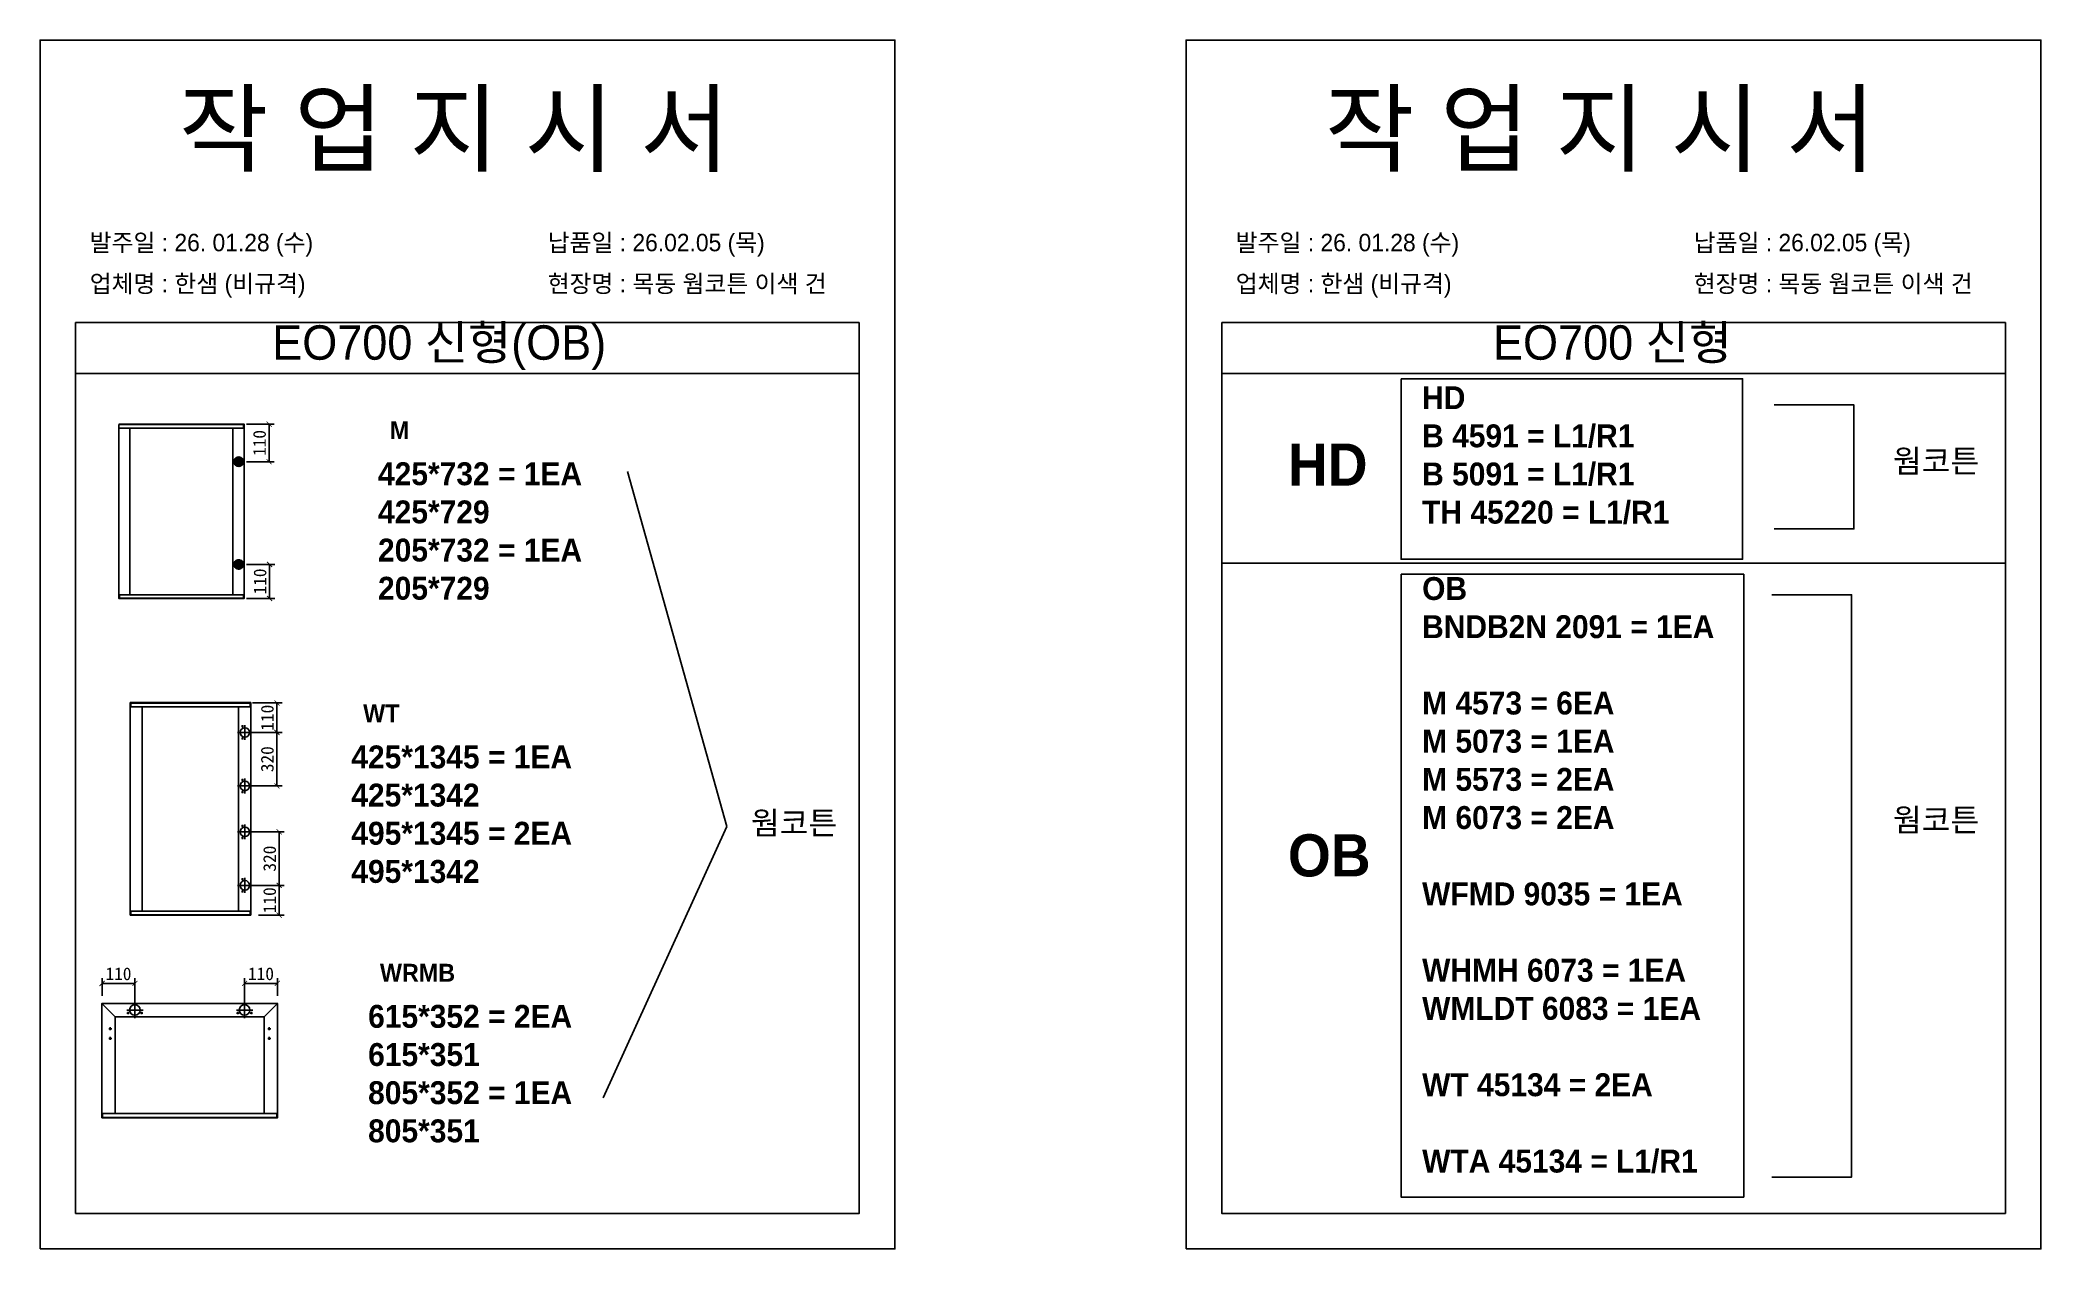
# Model space of a CAD drawing. Header units: millimetres. Extents: x -44117 to 256353, y -2095463 to 65325.
# Drawn here: x 120323 to 124255, y -667250 to -664874 of the extents above; entities that cross this region are included whole.
import ezdxf

# ---------------------------------------------------------------- set-up
doc = ezdxf.new("R2010")
doc.units = ezdxf.units.MM
doc.header["$LTSCALE"] = 10
doc.layers.add('Layer1', color=7, linetype='Continuous', lineweight=70)
doc.styles.add('MtX_Gulim', font='')
doc.styles.get('MtX_Gulim').set_extended_font_data('Gulim', bold=True)
doc.dimstyles.new('ISO-25', dxfattribs={"dimtxt": 2.5, "dimasz": 2.5, "dimexe": 1, "dimexo": 1, "dimtad": 1, "dimtxsty": 'Standard', "dimblk": 'ARCHTICK', "dimcen": 2.5, "dimadec": 0, "dimazin": 0, "dimtfac": 1, "dimtmove": 0, "dimatfit": 3, "dimfxl": 0, "dimarcsym": 0})

msp = doc.modelspace()

# ---------------------------------------------------------------- texts
at = {"linetype": 'Continuous', "style": 'MtX_Gulim'}
for s, height, p in [('M', 35.04934, (121010.10571, -665657.86494)), ('HD', 82.776668, (122774.98401, -665749.42997)), ('WT', 35.049344, (120957.65613, -666214.39612)), ('OB', 82.776668, (122774.98401, -666517.50034)), ('WRMB', 35.049344, (120990.64193, -666724.26836))]:
    msp.add_text(s, height=height, dxfattribs=at).set_placement(p)
at = {"attachment_point": 1}
for s, width, gutter_width, heights, insert, char_height in [('{\\fGulim|b0|i0|c129|p50;작 업 지 시 서}', 3307.3198183, 12.5, [-155.84554], (120595.4608, -664977.8219), 140), ('{\\fGulim|b0|i0|c129|p50;작 업 지 시 서}', 3307.3198183, 12.5, [-155.84554], (122847.53618, -664977.8219), 140), ('\\pt11;{\\fGulim|b0|i0|c129|p50;발주일 : 26. 01.28 (수)}', 3307.3198183, 12.5, [34.50412], (120420.25145, -665254.54232), 34.3), ('{\\fGulim|b0|i0|c129|p50;납품일 : 26.02.05 (목)}', 3307.3198183, 12.5, [35.09023], (121320.22943, -665254.54232), 34.3), ('\\pt11;{\\fGulim|b0|i0|c129|p50;발주일 : 26. 01.28 (수)}', 3307.3198183, 12.5, [34.50412], (122672.32682, -665254.54232), 34.3), ('{\\fGulim|b0|i0|c129|p50;납품일 : 26.02.05 (목)}', 3307.3198183, 12.5, [35.09023], (123572.30481, -665254.54232), 34.3), ('{\\fGulim|b0|i0|c129|p50;업체명 : 한샘 (비규격)}', 3307.3198183, 12.5, [36.11279], (120420.25145, -665335.1985), 34.3), ('{\\fGulim|b0|i0|c129|p50;현장명 : 목동 웜코튼 이색 건}', 3307.3198183, 12.5, [-38.2735], (121320.22943, -665335.1985), 34.3), ('{\\fGulim|b0|i0|c129|p50;업체명 : 한샘 (비규격)}', 3307.3198183, 12.5, [36.11279], (122672.32682, -665335.1985), 34.3), ('{\\fGulim|b0|i0|c129|p50;현장명 : 목동 웜코튼 이색 건}', 3307.3198183, 12.5, [-38.2735], (123572.30481, -665335.1985), 34.3), ('{\\fGulim|b0|i0|c129|p50;EO700 신형(OB)}', 1597.0710432, 6.03612, [-85.06834], (120778.99526, -665434.35782), 67.6045736), ('{\\fGulim|b0|i0|c129|p50;EO700 신형}', 1597.0710432, 6.03612, [-75.43626], (123177.91735, -665434.35782), 67.6045736), ('{\\f굴림|b1|i0|c129|p50;HD\\PB 4591 = L1/R1\\PB 5091 = L1/R1\\PTH 45220 = L1/R1\\P\\POB\\PBNDB2N 2091 = 1EA\\P\\PM 4573 = 6EA\\PM 5073 = 1EA\\PM 5573 = 2EA\\PM 6073 = 2EA\\P\\PWFMD 9035 = 1EA\\P\\PWHMH 6073 = 1EA\\PWMLDT 6083 = 1EA\\P\\PWT 45134 = 2EA\\P\\PWTA 45134 = L1/R1}', 13607.1496112, 175, [2042.79975], (123038.65484, -665554.07361), 45), ('{\\f굴림|b1|i0|c129|p50;웜코튼}', 13607.1496112, 175, [-48.57143], (123963.91931, -665678.6548), 45), ('{\\f굴림|b1|i0|c129|p50;425*732 = 1EA^J\\C1;425*729\\P\\C256;205*732 = 1EA\\P\\C1;205*729}', 13607.1496112, 175, [602.46723], (120986.87855, -665703.55198), 45), ('{\\f굴림|b1|i0|c129|p50;425*1345 = 1EA\\P\\C1;425*1342\\P\\C256;495*1345 = 2EA\\P\\C1;495*1342}', 13607.1496112, 175, [-271.60714], (120934.42897, -666260.08316), 45), ('{\\f굴림|b1|i0|c129|p50;웜코튼}', 13607.1496112, 175, [-48.57143], (121719.799, -666390.00801), 45), ('{\\f굴림|b1|i0|c129|p50;웜코튼}', 13607.1496112, 175, [-48.57143], (123963.91931, -666383.93268), 45), ('{\\f굴림|b1|i0|c129|p50;615*352 = 2EA^J\\C1;615*351\\P\\C256;805*352 = 1EA\\P\\C1;805*351}', 13607.1496112, 175, [-271.60714], (120967.41477, -666769.95539), 45)]:
    msp.add_mtext_dynamic_manual_height_columns(s, width=width, gutter_width=gutter_width, heights=heights, dxfattribs=dict(at, insert=insert, char_height=char_height))

# ---------------------------------------------------------------- blocks, each defined once
blk = doc.blocks.new('_ArchTick')
at = {"color": 0, "linetype": 'ByBlock', "const_width": 0.15}
blk.add_lwpolyline([(-0.5, -0.5), (0.5, 0.5)], dxfattribs=at)
blk = doc.blocks.new('*D4659')
at = {"color": 0, "lineweight": -2}
for p, q in [((120728.3, -665628.8), (120782.9, -665628.8)), ((120772.9, -665702.5), (120772.9, -665628.8)), ((120728.3, -665702.5), (120782.9, -665702.5))]:
    blk.add_line(p, q, dxfattribs=at)
at = {"layer": 'Defpoints', "color": 0}
for p in [(120713.3, -665628.8), (120772.9, -665628.8), (120713.3, -665702.5)]:
    blk.add_point(p, dxfattribs=at)
at = {"color": 0, "lineweight": -2, "xscale": 10, "yscale": 10, "zscale": 10}
for p, rotation in [((120772.9, -665628.8), 90), ((120772.9, -665702.5), 270)]:
    blk.add_blockref('_ArchTick', p, dxfattribs=dict(at, rotation=rotation))
at = {"color": 0, "insert": (120754.1, -665665.6), "char_height": 25, "attachment_point": 5, "rotation": 90}
blk.add_mtext('110', dxfattribs=at)
blk = doc.blocks.new('*D4660')
at = {"color": 0, "lineweight": -2}
for p, q in [((120728.3, -665904.3), (120783.8, -665904.3)), ((120773.8, -665904.3), (120773.8, -665971.2)), ((120728.3, -665971.2), (120783.8, -665971.2))]:
    blk.add_line(p, q, dxfattribs=at)
at = {"layer": 'Defpoints', "color": 0}
for p in [(120713.3, -665904.3), (120713.3, -665971.2), (120773.8, -665971.2)]:
    blk.add_point(p, dxfattribs=at)
at = {"color": 0, "lineweight": -2, "xscale": 10, "yscale": 10, "zscale": 10}
for p, rotation in [((120773.8, -665904.3), 90), ((120773.8, -665971.2), 270)]:
    blk.add_blockref('_ArchTick', p, dxfattribs=dict(at, rotation=rotation))
at = {"color": 0, "insert": (120755.1, -665937.8), "char_height": 25, "attachment_point": 5, "rotation": 90}
blk.add_mtext('110', dxfattribs=at)
blk = doc.blocks.new('*D4661')
at = {"color": 0, "lineweight": -2}
for p, q in [((120740.2, -666176.6), (120798.2, -666176.6)), ((120788.2, -666234.5), (120788.2, -666176.6)), ((120740.2, -666234.5), (120798.2, -666234.5))]:
    blk.add_line(p, q, dxfattribs=at)
at = {"layer": 'Defpoints', "color": 0}
for p in [(120725.2, -666176.6), (120788.2, -666176.6), (120725.2, -666234.5)]:
    blk.add_point(p, dxfattribs=at)
at = {"color": 0, "lineweight": -2, "xscale": 10, "yscale": 10, "zscale": 10}
for p, rotation in [((120788.2, -666176.6), 90), ((120788.2, -666234.5), 270)]:
    blk.add_blockref('_ArchTick', p, dxfattribs=dict(at, rotation=rotation))
at = {"color": 0, "insert": (120769.4, -666205.5), "char_height": 25, "attachment_point": 5, "rotation": 90}
blk.add_mtext('110', dxfattribs=at)
blk = doc.blocks.new('*D4662')
at = {"color": 0, "lineweight": -2}
for p, q in [((120740.2, -666535), (120802.7, -666535)), ((120792.7, -666593.5), (120792.7, -666535)), ((120751.9, -666593.5), (120802.7, -666593.5))]:
    blk.add_line(p, q, dxfattribs=at)
at = {"layer": 'Defpoints', "color": 0}
for p in [(120725.2, -666535), (120792.7, -666535), (120736.9, -666593.5)]:
    blk.add_point(p, dxfattribs=at)
at = {"color": 0, "lineweight": -2, "xscale": 10, "yscale": 10, "zscale": 10}
for p, rotation in [((120792.7, -666535), 90), ((120792.7, -666593.5), 270)]:
    blk.add_blockref('_ArchTick', p, dxfattribs=dict(at, rotation=rotation))
at = {"color": 0, "insert": (120774, -666564.3), "char_height": 25, "attachment_point": 5, "rotation": 90}
blk.add_mtext('110', dxfattribs=at)
blk = doc.blocks.new('*D4663')
at = {"color": 0, "lineweight": -2}
for p, q in [((120740.2, -666429.9), (120802.7, -666429.9)), ((120792.7, -666535), (120792.7, -666429.9)), ((120740.2, -666535), (120802.7, -666535))]:
    blk.add_line(p, q, dxfattribs=at)
at = {"layer": 'Defpoints', "color": 0}
for p in [(120725.2, -666429.9), (120792.7, -666429.9), (120725.2, -666535)]:
    blk.add_point(p, dxfattribs=at)
at = {"color": 0, "lineweight": -2, "xscale": 10, "yscale": 10, "zscale": 10}
for p, rotation in [((120792.7, -666429.9), 90), ((120792.7, -666535), 270)]:
    blk.add_blockref('_ArchTick', p, dxfattribs=dict(at, rotation=rotation))
at = {"color": 0, "insert": (120774, -666482.5), "char_height": 25, "attachment_point": 5, "rotation": 90}
blk.add_mtext('320', dxfattribs=at)
blk = doc.blocks.new('*D4664')
at = {"color": 0, "lineweight": -2}
for p, q in [((120740.2, -666234.5), (120798.2, -666234.5)), ((120788.2, -666234.5), (120788.2, -666339.6)), ((120740.2, -666339.6), (120798.2, -666339.6))]:
    blk.add_line(p, q, dxfattribs=at)
at = {"layer": 'Defpoints', "color": 0}
for p in [(120725.2, -666234.5), (120725.2, -666339.6), (120788.2, -666339.6)]:
    blk.add_point(p, dxfattribs=at)
at = {"color": 0, "lineweight": -2, "xscale": 10, "yscale": 10, "zscale": 10}
for p, rotation in [((120788.2, -666234.5), 90), ((120788.2, -666339.6), 270)]:
    blk.add_blockref('_ArchTick', p, dxfattribs=dict(at, rotation=rotation))
at = {"color": 0, "insert": (120769.4, -666287.1), "char_height": 25, "attachment_point": 5, "rotation": 90}
blk.add_mtext('320', dxfattribs=at)
blk = doc.blocks.new('*D4665')
at = {"color": 0, "lineweight": -2}
for p, q in [((120444.6, -666752.3), (120444.6, -666717.7)), ((120509.1, -666765), (120509.1, -666717.7)), ((120444.6, -666727.7), (120509.1, -666727.7))]:
    blk.add_line(p, q, dxfattribs=at)
at = {"layer": 'Defpoints', "color": 0}
for p in [(120509.1, -666727.7), (120444.6, -666767.3), (120509.1, -666780)]:
    blk.add_point(p, dxfattribs=at)
at = {"color": 0, "lineweight": -2, "xscale": 10, "yscale": 10, "zscale": 10, "rotation": 180}
blk.add_blockref('_ArchTick', (120444.6, -666727.7), dxfattribs=at)
at = {"color": 0, "lineweight": -2, "xscale": 10, "yscale": 10, "zscale": 10}
blk.add_blockref('_ArchTick', (120509.1, -666727.7), dxfattribs=at)
at = {"color": 0, "insert": (120476.8, -666709), "char_height": 25, "attachment_point": 5}
blk.add_mtext('110', dxfattribs=at)
blk = doc.blocks.new('*D4666')
at = {"color": 0, "lineweight": -2}
for p, q in [((120724.6, -666765), (120724.6, -666717.7)), ((120789.1, -666752.3), (120789.1, -666717.7)), ((120724.6, -666727.7), (120789.1, -666727.7))]:
    blk.add_line(p, q, dxfattribs=at)
at = {"layer": 'Defpoints', "color": 0}
for p in [(120789.1, -666727.7), (120724.6, -666780), (120789.1, -666767.3)]:
    blk.add_point(p, dxfattribs=at)
at = {"color": 0, "lineweight": -2, "xscale": 10, "yscale": 10, "zscale": 10, "rotation": 180}
blk.add_blockref('_ArchTick', (120724.6, -666727.7), dxfattribs=at)
at = {"color": 0, "lineweight": -2, "xscale": 10, "yscale": 10, "zscale": 10}
blk.add_blockref('_ArchTick', (120789.1, -666727.7), dxfattribs=at)
at = {"color": 0, "insert": (120756.9, -666709), "char_height": 25, "attachment_point": 5}
blk.add_mtext('110', dxfattribs=at)

# ---------------------------------------------------------------- dimensions: what is measured, and where the dimension line sits
for base, p1, p2, text, picture, middle in [((120772.89386, -665628.84102), (120713.28009, -665702.4575), (120713.28009, -665628.84102), '110', '*D4659', (120754.14386, -665665.64926)), ((120773.84734, -665971.21984), (120713.28009, -665904.33546), (120713.28009, -665971.21984), '110', '*D4660', (120755.09734, -665937.77765)), ((120788.15926, -666339.64977), (120725.23412, -666234.46723), (120725.23412, -666339.64977), '320', '*D4664', (120769.40926, -666287.0585)), ((120792.73072, -666429.85977), (120725.23412, -666535.04229), (120725.23412, -666429.85977), '320', '*D4663', (120773.98072, -666482.45103)), ((120792.73072, -666535.04229), (120736.87266, -666593.54699), (120725.23412, -666535.04229), '110', '*D4662', (120773.98072, -666564.29464))]:
    dim = msp.add_linear_dim(base=base, p1=p1, p2=p2, angle=90, text=text, dimstyle='ISO-25', override={"dimscale": 10, "dimasz": 1, "dimexo": 1.5, "dimtxsty": 'Standard'})
    dim.commit()
    dim.dimension.update_dxf_attribs({"geometry": picture, "text_midpoint": middle})
dim = msp.add_linear_dim(base=(120788.15926, -666176.63014), p1=(120725.23412, -666234.46722), p2=(120725.23412, -666176.63014), angle=90, text='110', dimstyle='ISO-25', override={"dimscale": 10, "dimasz": 1, "dimexo": 1.5, "dimtxsty": 'Standard'})
dim.commit()
dim.dimension.update_dxf_attribs({"geometry": '*D4661', "text_midpoint": (120788.15926, -666205.54868), "dimtype": 160})
for base, p1, p2, picture, middle in [((120509.0713, -666727.73708), (120444.55125, -666767.31748), (120509.0713, -666780.04391), '*D4665', (120476.81127, -666708.98708)), ((120789.14112, -666727.73708), (120724.62108, -666780.04391), (120789.14112, -666767.31748), '*D4666', (120756.8811, -666708.98708))]:
    dim = msp.add_linear_dim(base=base, p1=p1, p2=p2, text='110', dimstyle='ISO-25', override={"dimscale": 10, "dimasz": 1, "dimexo": 1.5, "dimtxsty": 'Standard'})
    dim.commit()
    dim.dimension.update_dxf_attribs({"geometry": picture, "text_midpoint": middle})

# ---------------------------------------------------------------- linework, layer by layer
for p, q in [((121932.6542, -665428.82911), (120392.6542, -665428.82911)), ((124184.72958, -665428.82911), (122644.72958, -665428.82911)), ((121932.6542, -665528.82911), (120392.6542, -665528.82911)), ((124184.72958, -665528.82911), (122644.72958, -665528.82911)), ((120477.41743, -665629.08699), (120477.41743, -665970.97387)), ((120723.91807, -665629.52972), (120477.41743, -665629.52972)), ((120723.91807, -665636.21988), (120477.41743, -665636.21988)), ((120723.67211, -665628.84102), (120477.66339, -665628.84102)), ((120499.30803, -665635.72795), (120499.30803, -665963.84099)), ((120701.78151, -665963.84099), (120701.78151, -665636.21988)), ((120722.68826, -665636.21988), (120722.68826, -665628.84102)), ((120723.91807, -665970.97387), (120723.91807, -665629.08699)), ((121477.12378, -665721.37808), (121672.36786, -666419.62387)), ((122644.72958, -665901.91122), (124184.72958, -665901.91122)), ((120723.91807, -665963.84099), (120477.41743, -665963.84099)), ((120723.91807, -665970.53115), (120477.41743, -665970.53115)), ((120723.67211, -665971.21984), (120477.66339, -665971.21984)), ((120478.64724, -665971.21984), (120478.64724, -665963.84099)), ((120722.68826, -665963.84099), (120722.68826, -665971.21984)), ((120499.95709, -666176.15083), (120499.95709, -666593.35869)), ((120736.95065, -666176.63014), (120499.95709, -666176.63014)), ((120736.95065, -666183.87309), (120499.95709, -666183.87309)), ((120736.68437, -666175.88454), (120500.22337, -666175.88454)), ((120501.28851, -666175.88454), (120501.28851, -666183.87309)), ((120523.65644, -666183.34052), (120523.65644, -666585.63644)), ((120712.98501, -666585.63644), (120712.98501, -666183.87309)), ((120735.61923, -666183.87309), (120735.61923, -666175.88454)), ((120736.95065, -666593.35869), (120736.95065, -666176.15083)), ((120710.70953, -666234.46722), (120739.75871, -666234.46722)), ((120722.57127, -666222.4844), (120718.31071, -666222.4844)), ((120722.57127, -666246.45004), (120718.31071, -666246.45004)), ((120720.44099, -666220.35412), (120720.44099, -666224.61468)), ((120720.44099, -666244.31976), (120720.44099, -666248.58032)), ((120725.23412, -666248.99182), (120725.23412, -666219.94264)), ((120722.57127, -666327.66694), (120718.31071, -666327.66694)), ((120720.44099, -666325.53666), (120720.44099, -666329.79722)), ((120725.23412, -666325.12518), (120725.23412, -666354.17436)), ((120710.70953, -666339.64977), (120739.75871, -666339.64977)), ((120722.57127, -666351.63258), (120718.31071, -666351.63258)), ((120720.44099, -666349.5023), (120720.44099, -666353.76286)), ((120710.70953, -666429.85977), (120739.75871, -666429.85977)), ((120722.57127, -666417.87694), (120718.31071, -666417.87694)), ((120722.57127, -666441.84258), (120718.31071, -666441.84258)), ((120720.44099, -666415.74666), (120720.44099, -666420.00722)), ((120720.44099, -666439.7123), (120720.44099, -666443.97286)), ((120725.23412, -666415.33517), (120725.23412, -666444.38435)), ((121672.36786, -666419.62387), (121429.14006, -666952.40857)), ((120722.57127, -666523.05946), (120718.31071, -666523.05946)), ((120720.44099, -666520.92918), (120720.44099, -666525.18974)), ((120725.23412, -666520.5177), (120725.23412, -666549.56688)), ((120710.70953, -666535.0423), (120739.75871, -666535.0423)), ((120722.57127, -666547.0251), (120718.31071, -666547.0251)), ((120720.44099, -666544.89482), (120720.44099, -666549.15538)), ((120736.95065, -666585.63644), (120499.95709, -666585.63644)), ((120736.95065, -666592.87939), (120499.95709, -666592.87939)), ((120736.68437, -666593.62499), (120500.22337, -666593.62499)), ((120501.28851, -666593.62499), (120501.28851, -666585.63644)), ((120735.61923, -666585.63644), (120735.61923, -666593.62499)), ((120444.25528, -666767.31748), (120444.25528, -666991.6578)), ((120470.59604, -666793.65823), (120444.34197, -666767.1082)), ((120789.14112, -666767.02151), (120444.55125, -666767.02151)), ((120470.59604, -666793.65823), (120470.59604, -666983.66679)), ((120763.09633, -666793.65823), (120470.59604, -666793.65823)), ((120525.21472, -666780.04391), (120492.92788, -666780.04391)), ((120498.12065, -666785.96318), (120493.38523, -666785.96318)), ((120495.75294, -666783.59547), (120495.75294, -666788.33088)), ((120509.07129, -666796.18732), (120509.07129, -666763.90049)), ((120524.75736, -666785.96318), (120520.02194, -666785.96318)), ((120522.38965, -666783.59547), (120522.38965, -666788.33088)), ((120708.47766, -666780.04391), (120740.76449, -666780.04391)), ((120713.67044, -666785.96318), (120708.93502, -666785.96318)), ((120711.30273, -666783.59547), (120711.30273, -666788.33088)), ((120724.62108, -666796.18732), (120724.62108, -666763.90049)), ((120740.30715, -666785.96318), (120735.57173, -666785.96318)), ((120737.93944, -666783.59547), (120737.93944, -666788.33088)), ((120763.09633, -666793.65823), (120789.3504, -666767.1082)), ((120763.09633, -666983.07486), (120763.09633, -666793.65823)), ((120789.43708, -666991.6578), (120789.43708, -666767.31748)), ((120457.57365, -666816.74338), (120463.49292, -666816.74338)), ((120457.57365, -666835.68504), (120463.49292, -666835.68504)), ((120460.53328, -666813.78374), (120460.53328, -666819.70301)), ((120460.53328, -666832.72541), (120460.53328, -666838.64468)), ((120776.11873, -666816.74338), (120770.19946, -666816.74338)), ((120776.11873, -666835.68504), (120770.19946, -666835.68504)), ((120773.1591, -666813.78374), (120773.1591, -666819.70301)), ((120773.1591, -666832.72541), (120773.1591, -666838.64468)), ((120444.25528, -666983.07486), (120789.43708, -666983.07486)), ((120444.25528, -666991.12507), (120789.14112, -666991.12507)), ((120444.55125, -666991.95377), (120789.14112, -666991.95377)), ((120445.7351, -666983.07486), (120445.7351, -666991.95377)), ((120787.95727, -666991.95377), (120787.95727, -666983.07486))]:
    msp.add_line(p, q)
for points in [[(120322.6542, -667249.65939), (122002.6542, -667249.65939), (122002.6542, -664873.65939), (120322.6542, -664873.65939)], [(122574.72958, -667249.65939), (124254.72958, -667249.65939), (124254.72958, -664873.65939), (122574.72958, -664873.65939)], [(122997.17181, -665539.24567), (123668.32334, -665539.24567), (123668.32334, -665894.1597), (122997.17181, -665894.1597)], [(122997.17181, -665923.73587), (123670.59843, -665923.73587), (123670.59843, -667147.73426), (122997.17181, -667147.73426)]]:
    msp.add_lwpolyline(points, close=True)
for points in [[(120392.6542, -665428.82911), (120392.6542, -667179.65939), (121932.6542, -667179.65939), (121932.6542, -665428.82911)], [(122644.72958, -665428.82911), (122644.72958, -667179.65939), (124184.72958, -667179.65939), (124184.72958, -665428.82911)], [(123730.11763, -665590.90642), (123887.09884, -665590.90642), (123887.09884, -665834.34105), (123730.11763, -665834.34105)], [(123725.56745, -665964.02117), (123882.54866, -665964.02117), (123882.54866, -667108.39142), (123725.56745, -667108.39142)]]:
    msp.add_lwpolyline(points)
for centre, radius in [((120725.23412, -666234.46722), 9.31997), ((120720.44099, -666222.4844), 0.85211), ((120720.44099, -666246.45004), 0.85211), ((120720.44099, -666327.66694), 0.85211), ((120725.23412, -666339.64977), 9.31997), ((120720.44099, -666351.63258), 0.85211), ((120725.23412, -666429.85977), 9.31997), ((120720.44099, -666417.87694), 0.85211), ((120720.44099, -666441.84258), 0.85211), ((120725.23412, -666535.0423), 9.31997), ((120720.44099, -666523.05946), 0.85211), ((120720.44099, -666547.0251), 0.85211), ((120495.75294, -666785.96318), 0.94708), ((120509.07129, -666780.04391), 10.35872), ((120522.38965, -666785.96318), 0.94708), ((120711.30273, -666785.96318), 0.94708), ((120724.62108, -666780.04391), 10.35872), ((120737.93944, -666785.96318), 0.94708), ((120460.53328, -666816.74338), 0.88789), ((120460.53328, -666835.68504), 0.88789), ((120773.1591, -666816.74338), 0.88789), ((120773.1591, -666835.68504), 0.88789)]:
    msp.add_circle(centre, radius)
for centre, radius, start, end in [((120723.67211, -665629.08699), 0.24596, 0, 90), ((120477.66339, -665970.97388), 0.24596, 180, 270), ((120723.67211, -665970.97388), 0.24596, 270, 0), ((120500.22337, -666176.15083), 0.26628, 90, 180), ((120736.68437, -666176.15083), 0.26628, 0, 90), ((120500.22337, -666593.3587), 0.26628, 180, 270), ((120736.68437, -666593.3587), 0.26628, 270, 0), ((120444.55125, -666767.31748), 0.29596, 90, 180), ((120789.14112, -666767.31748), 0.29596, 0, 90), ((120444.55125, -666991.6578), 0.29596, 180, 270), ((120789.14112, -666991.6578), 0.29596, 270, 0)]:
    msp.add_arc(centre, radius, start, end)
at = {"layer": 'Layer1'}
for p, q in [((120713.28009, -665693.3923), (120713.28009, -665711.5227)), ((120713.28009, -665913.40066), (120713.28009, -665895.27026))]:
    msp.add_line(p, q, dxfattribs=at)
for points in [[(120722.34529, -665702.4575), (120704.21489, -665702.4575)], [(120722.34529, -665904.33546), (120704.21489, -665904.33546)]]:
    msp.add_lwpolyline(points, close=True, dxfattribs=at)
for centre in [(120713.28009, -665702.4575), (120713.28009, -665904.33546)]:
    msp.add_circle(centre, 6.04347, dxfattribs=at)

msp.set_redraw_order([(e.dxf.handle, doc.entitydb.next_handle()) for e in msp.query("TEXT MTEXT ATTDEF DIMENSION ARC_DIMENSION")])  # texts and dimensions are drawn at this point

doc.saveas('drawing.dxf')
